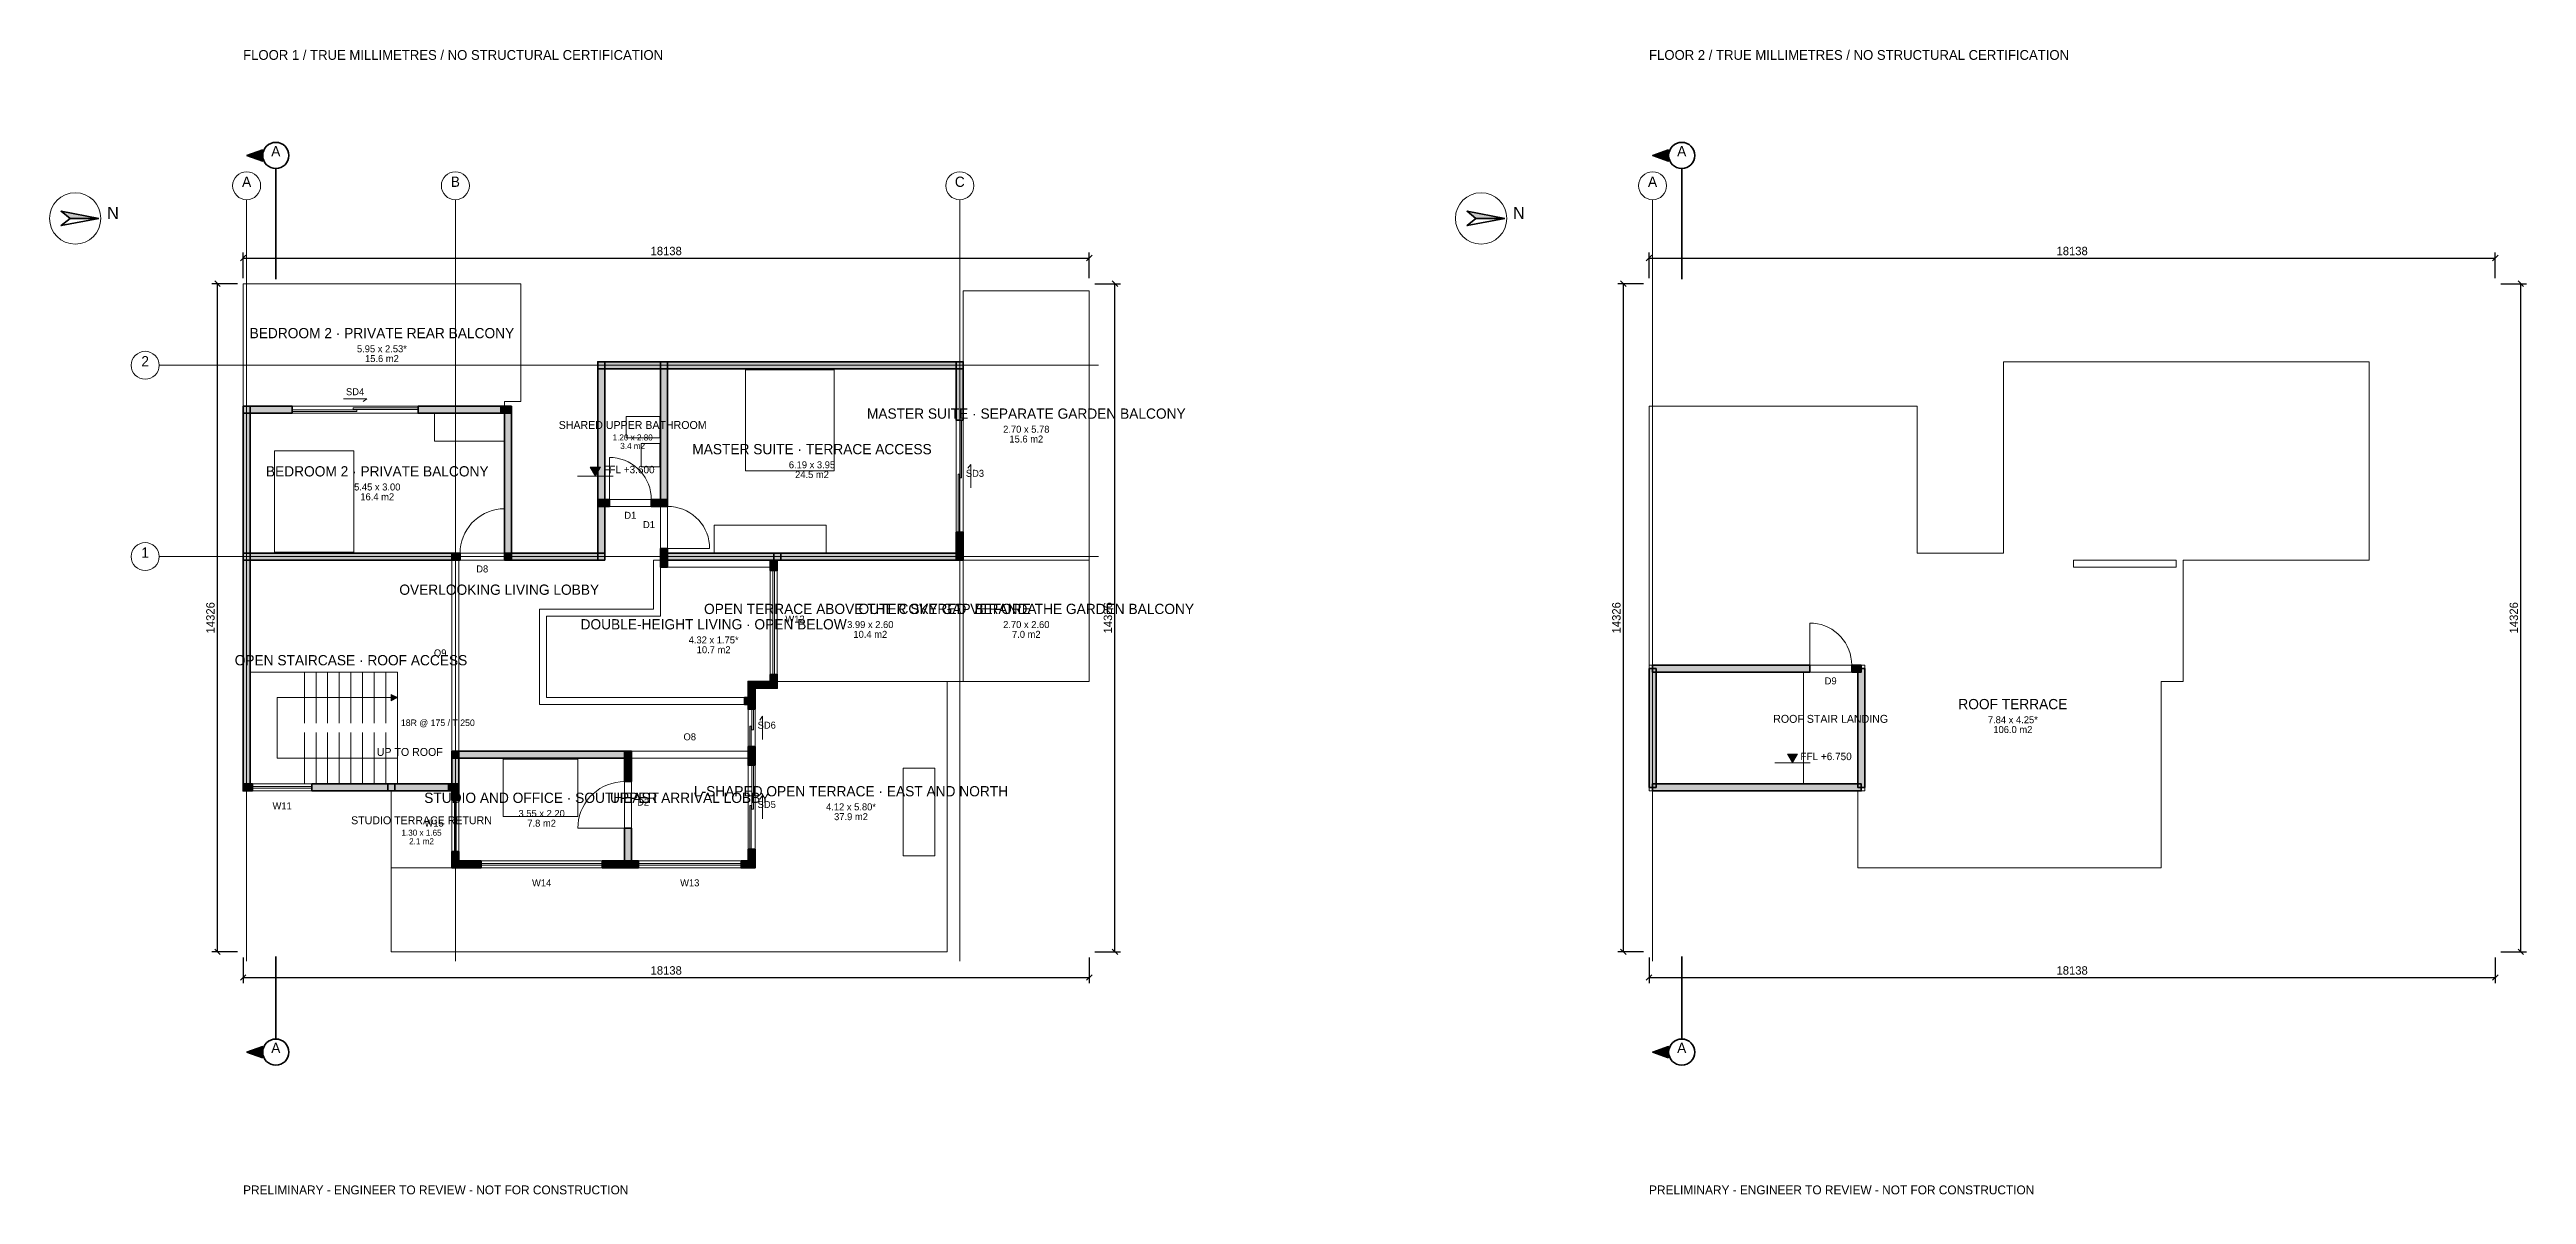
# Model space of a CAD drawing. Header units: millimetres. Extents: x -4150 to 79084, y -5203 to 19347.
# Drawn here: x 25988 to 79084, y -5203 to 19347 of the extents above; entities that cross this region are included whole.
import ezdxf
from ezdxf.enums import TextEntityAlignment as Align

# ---------------------------------------------------------------- set-up
doc = ezdxf.new("R2010")
doc.units = ezdxf.units.MM
for name, color, linetype, lineweight in [('A-ANNO', 7, 'Continuous', 18), ('A-DIMS', 7, 'Continuous', 13), ('A-DOOR', 3, 'Continuous', 18), ('A-FLOR', 8, 'Continuous', 13), ('A-FURN', 8, 'Continuous', 13), ('A-GRID', 8, 'Continuous', 13), ('A-LEVL', 7, 'Continuous', 13), ('A-SECT', 1, 'Continuous', 35), ('A-STAIR', 7, 'Continuous', 18), ('A-TAGS', 1, 'Continuous', 13), ('A-WALL', 7, 'Continuous', 35), ('A-WIND', 4, 'Continuous', 18)]:
    doc.layers.add(name, color=color, linetype=linetype, lineweight=lineweight)
doc.dimstyles.new('FF-ARCH', dxfattribs={"dimtxt": 180, "dimasz": 90, "dimexe": 120, "dimexo": 120, "dimgap": 60, "dimtad": 1, "dimdec": 0, "dimtsz": 60, "dimcen": 2.5, "dimazin": 3, "dimtfac": 1, "dimtmove": 0, "dimatfit": 3})

msp = doc.modelspace()

# ---------------------------------------------------------------- texts
at = {"layer": 'A-ANNO'}
for s, height, p in [('FLOOR 1 / TRUE MILLIMETRES / NO STRUCTURAL CERTIFICATION', 210, (30138, 19126)), ('FLOOR 2 / TRUE MILLIMETRES / NO STRUCTURAL CERTIFICATION', 210, (60276, 19126)), ('PRELIMINARY - ENGINEER TO REVIEW - NOT FOR CONSTRUCTION', 190, (30138, -5200)), ('PRELIMINARY - ENGINEER TO REVIEW - NOT FOR CONSTRUCTION', 190, (60276, -5200))]:
    msp.add_text(s, height=height, dxfattribs=at).set_placement(p)
for s, height, p in [('N', 260, (27348, 15636)), ('N', 260, (57486, 15636)), ('BEDROOM 2 · PRIVATE REAR BALCONY', 220, (33113, 13090)), ('5.95 x 2.53*', 150, (33113, 12810.5)), ('15.6 m2', 150, (33113, 12600.5)), ('SHARED UPPER BATHROOM', 170, (38488, 11160.5)), ('MASTER SUITE · SEPARATE GARDEN BALCONY', 220, (46926, 11365)), ('2.70 x 5.78', 150, (46926, 11085.5)), ('1.20 x 2.80', 130, (38488, 10925.5)), ('3.4 m2', 130, (38488, 10743.5)), ('MASTER SUITE · TERRACE ACCESS', 220, (42332, 10603)), ('15.6 m2', 150, (46926, 10875.5)), ('BEDROOM 2 · PRIVATE BALCONY', 220, (33013, 10127)), ('6.19 x 3.95', 150, (42332, 10323.5)), ('24.5 m2', 150, (42332, 10113.5)), ('5.45 x 3.00', 150, (33013, 9847.5)), ('16.4 m2', 150, (33013, 9637.5)), ('OVERLOOKING LIVING LOBBY', 220, (35627.8, 7589.3)), ('OPEN TERRACE ABOVE THE COVERED VERANDA', 220, (43582, 7177)), ('OUTER SKY GAP BEFORE THE GARDEN BALCONY', 220, (46926, 7177)), ('DOUBLE-HEIGHT LIVING · OPEN BELOW', 220, (40223.9, 6847.3)), ('3.99 x 2.60', 150, (43582, 6897.5)), ('2.70 x 2.60', 150, (46926, 6897.5)), ('4.32 x 1.75*', 150, (40223.9, 6567.8)), ('10.7 m2', 150, (40223.9, 6357.8)), ('10.4 m2', 150, (43582, 6687.5)), ('7.0 m2', 150, (46926, 6687.5)), ('OPEN STAIRCASE · ROOF ACCESS', 220, (32450, 6077)), ('ROOF TERRACE', 220, (68074.1, 5135.8)), ('ROOF STAIR LANDING', 170, (64169, 4859.5)), ('7.84 x 4.25*', 150, (68074.1, 4856.3)), ('106.0 m2', 150, (68074.1, 4646.3)), ('STUDIO AND OFFICE · SOUTHEAST', 220, (36537, 3127)), ('UPPER ARRIVAL LOBBY', 220, (39712, 3127)), ('L-SHAPED OPEN TERRACE · EAST AND NORTH', 220, (43168.3, 3267.9)), ('STUDIO TERRACE RETURN', 170, (33962, 2684.5)), ('3.55 x 2.20', 150, (36537, 2847.5)), ('7.8 m2', 150, (36537, 2637.5)), ('4.12 x 5.80*', 150, (43168.3, 2988.4)), ('37.9 m2', 150, (43168.3, 2778.4)), ('1.30 x 1.65', 130, (33962, 2449.5)), ('2.1 m2', 130, (33962, 2267.5))]:
    msp.add_text(s, height=height, dxfattribs=at).set_placement(p, align=Align.BOTTOM_CENTER)
at = {"layer": 'A-GRID'}
for s, p in [('A', (30213, 16336)), ('B', (34687, 16336)), ('C', (45501, 16336)), ('A', (60351, 16336)), ('2', (28038, 12487)), ('1', (28038, 8385))]:
    msp.add_text(s, height=220, dxfattribs=at).set_placement(p, align=Align.BOTTOM_CENTER)
at = {"layer": 'A-LEVL'}
for s, p in [('FFL +3.600', (37858, 10261)), ('FFL +6.750', (63520, 4110))]:
    msp.add_text(s, height=160, dxfattribs=at).set_placement(p)
at = {"layer": 'A-SECT'}
for p in [(30838, 16991), (60976, 16991), (30838, -2235), (60976, -2235)]:
    msp.add_text('A', height=220, dxfattribs=at).set_placement(p, align=Align.BOTTOM_CENTER)
at = {"layer": 'A-STAIR'}
for s, height, p in [('18R @ 175 / T 250', 140, (34312, 4800)), ('UP TO ROOF', 170, (33710, 4150))]:
    msp.add_text(s, height=height, dxfattribs=at).set_placement(p, align=Align.BOTTOM_CENTER)
at = {"layer": 'A-TAGS'}
for s, p in [('SD4', (32538, 11890)), ('SD3', (45826, 10140)), ('D1', (38438, 9240)), ('D1', (38838, 9040)), ('D8', (35263, 8090)), ('W12', (41968, 7015)), ('O9', (34362, 6290)), ('D9', (64169, 5690)), ('SD6', (41362, 4740)), ('O8', (39712, 4490)), ('W11', (30975, 3010)), ('D2', (38712, 3090)), ('SD5', (41362, 3040)), ('W15', (34232, 2640)), ('W14', (36537, 1360)), ('W13', (39712, 1360))]:
    msp.add_text(s, height=150, dxfattribs=at).set_placement(p, align=Align.BOTTOM_CENTER)

# ---------------------------------------------------------------- dimensions: what is measured, and where the dimension line sits
at = {"layer": 'A-DIMS'}
for base, p1, p2 in [((30138, 14876), (30138, 14326), (48276, 14326)), ((60276, 14876), (60276, 14326), (78414, 14326)), ((30138, -550), (30138, 0), (48276, 0)), ((60276, -550), (60276, 0), (78414, 0))]:
    msp.add_linear_dim(base=base, p1=p1, p2=p2, dimstyle='FF-ARCH', dxfattribs=at).render()
for base, p1, p2 in [((29588, 0), (30138, 0), (30138, 14326)), ((48826, 0), (48276, 0), (48276, 14326)), ((59726, 0), (60276, 0), (60276, 14326)), ((78964, 0), (78414, 0), (78414, 14326))]:
    msp.add_linear_dim(base=base, p1=p1, p2=p2, angle=90, dimstyle='FF-ARCH', dxfattribs=at).render()

# ---------------------------------------------------------------- hatches: boundary and pattern name
at = {"layer": 'A-LEVL'}
for points in [[(37578, 10391), (37798, 10391), (37688, 10201)], [(63240, 4240), (63460, 4240), (63350, 4050)]]:
    msp.add_hatch(color=7, dxfattribs=at).paths.add_polyline_path(points)
at = {"layer": 'A-SECT'}
for points in [[(30558, 17196), (30218, 17076), (30558, 16956)], [(60696, 17196), (60356, 17076), (60696, 16956)], [(30558, -2270), (30218, -2150), (30558, -2030)], [(60696, -2270), (60356, -2150), (60696, -2030)]]:
    msp.add_hatch(color=7, dxfattribs=at).paths.add_polyline_path(points)
at = {"layer": 'A-STAIR'}
msp.add_hatch(color=7, dxfattribs=at).paths.add_polyline_path([(33310, 5380), (33310, 5520), (33450, 5450)])
at = {"layer": 'A-WALL'}
for points in [[(27044, 15726), (26235.5, 15880), (26428, 15726)], [(57182, 15726), (56373.5, 15880), (56566, 15726)], [(37738, 12577), (37738, 12652), (37888, 12652), (37888, 9625), (37888, 9550), (37738, 9550), (37738, 12577)], [(39163, 12652), (39238, 12652), (39238, 12502), (37813, 12502), (37738, 12502), (37738, 12652), (39163, 12652)], [(39088, 12577), (39088, 12652), (39238, 12652), (39238, 9625), (39238, 9550), (39088, 9550), (39088, 12577)], [(45501, 12652), (45576, 12652), (45576, 12502), (39163, 12502), (39088, 12502), (39088, 12652), (45501, 12652)], [(45426, 12652), (45576, 12652), (45576, 11400), (45426, 11400), (45426, 12577), (45426, 12652)], [(30138, 11625), (30138, 11700), (30288, 11700), (30288, 8475), (30288, 8400), (30138, 8400), (30138, 11625)], [(30213, 11550), (30138, 11550), (30138, 11700), (31188, 11700), (31188, 11550), (30213, 11550)], [(35813, 11700), (35813, 11550), (33888, 11550), (33888, 11700), (35738, 11700), (35813, 11700)], [(35813, 11700), (35888, 11700), (35888, 11550), (35738, 11550), (35663, 11550), (35663, 11700), (35813, 11700)], [(35738, 11625), (35738, 11700), (35888, 11700), (35888, 8475), (35888, 8400), (35738, 8400), (35738, 11625)], [(37738, 9625), (37738, 9700), (37888, 9700), (37888, 8475), (37888, 8400), (37738, 8400), (37738, 9625)], [(37813, 9550), (37738, 9550), (37738, 9700), (37988, 9700), (37988, 9550), (37813, 9550)], [(39238, 9700), (39238, 9550), (38888, 9550), (38888, 9700), (39163, 9700), (39238, 9700)], [(39088, 9700), (39238, 9700), (39238, 9550), (39088, 9550), (39088, 9625), (39088, 9700)], [(30138, 8475), (30138, 8550), (30288, 8550), (30288, 3525), (30288, 3450), (30138, 3450), (30138, 8475)], [(34687, 8550), (34762, 8550), (34762, 8400), (30213, 8400), (30138, 8400), (30138, 8550), (34687, 8550)], [(34612, 8550), (34762, 8550), (34762, 8400), (34612, 8400), (34612, 8475), (34612, 8550)], [(34687, 8400), (34612, 8400), (34612, 8550), (34788, 8550), (34788, 8400), (34687, 8400)], [(35888, 8550), (35888, 8400), (35738, 8400), (35738, 8550), (35813, 8550), (35888, 8550)], [(37813, 8550), (37888, 8550), (37888, 8400), (35813, 8400), (35738, 8400), (35738, 8550), (37813, 8550)], [(39238, 8475), (39238, 8400), (39088, 8400), (39088, 8650), (39238, 8650), (39238, 8475)], [(39088, 8475), (39088, 8550), (39238, 8550), (39238, 8325), (39238, 8250), (39088, 8250), (39088, 8475)], [(41588, 8550), (41663, 8550), (41663, 8400), (39163, 8400), (39088, 8400), (39088, 8550), (41588, 8550)], [(45501, 8550), (45576, 8550), (45576, 8400), (41588, 8400), (41513, 8400), (41513, 8550), (45501, 8550)], [(45576, 8475), (45576, 8400), (45426, 8400), (45426, 9000), (45576, 9000), (45576, 8475)], [(41438, 8325), (41438, 8400), (41588, 8400), (41588, 8250), (41588, 8175), (41438, 8175), (41438, 8325)], [(41438, 8325), (41588, 8325), (41588, 8200), (41438, 8200), (41438, 8250), (41438, 8325)], [(41588, 5800), (41588, 5725), (41438, 5725), (41438, 5950), (41588, 5950), (41588, 5800)], [(41438, 5800), (41438, 5875), (41588, 5875), (41588, 5725), (41588, 5650), (41438, 5650), (41438, 5800)], [(60276, 6075), (60426, 6075), (60426, 3525), (60276, 3525), (60276, 6075)], [(60351, 6150), (63719, 6150), (63719, 6000), (60351, 6000), (60351, 6150)], [(64825, 6150), (64825, 6000), (64619, 6000), (64619, 6150), (64825, 6150)], [(64750, 6075), (64900, 6075), (64900, 3525), (64750, 3525), (64750, 6075)], [(41037, 5450), (41112, 5450), (41112, 5300), (40962, 5300), (40887, 5300), (40887, 5450), (41037, 5450)], [(40962, 5725), (40962, 5800), (41112, 5800), (41112, 5450), (41112, 5375), (40962, 5375), (40962, 5725)], [(41112, 5800), (41187, 5800), (41187, 5650), (41037, 5650), (40962, 5650), (40962, 5800), (41112, 5800)], [(40962, 5450), (40962, 5525), (41112, 5525), (41112, 5375), (41112, 5300), (40962, 5300), (40962, 5450)], [(40962, 5450), (41112, 5450), (41112, 5200), (40962, 5200), (40962, 5375), (40962, 5450)], [(41438, 5800), (41513, 5800), (41513, 5650), (41112, 5650), (41037, 5650), (41037, 5800), (41438, 5800)], [(41513, 5800), (41588, 5800), (41588, 5650), (41438, 5650), (41363, 5650), (41363, 5800), (41513, 5800)], [(34612, 4225), (34612, 4300), (34762, 4300), (34762, 3525), (34762, 3450), (34612, 3450), (34612, 4225)], [(34762, 4225), (34762, 4150), (34612, 4150), (34612, 4300), (34762, 4300), (34762, 4225)], [(38387, 4300), (38462, 4300), (38462, 4150), (34687, 4150), (34612, 4150), (34612, 4300), (38387, 4300)], [(38312, 4300), (38462, 4300), (38462, 3650), (38312, 3650), (38312, 4225), (38312, 4300)], [(41112, 4225), (41112, 4150), (40962, 4150), (40962, 4400), (41112, 4400), (41112, 4225)], [(40962, 4300), (41112, 4300), (41112, 4000), (40962, 4000), (40962, 4225), (40962, 4300)], [(30213, 3450), (30138, 3450), (30138, 3600), (30338, 3600), (30338, 3450), (30213, 3450)], [(33387, 3600), (33387, 3450), (31612, 3450), (31612, 3600), (33312, 3600), (33387, 3600)], [(34612, 3600), (34687, 3600), (34687, 3450), (33312, 3450), (33237, 3450), (33237, 3600), (34612, 3600)], [(34687, 3600), (34762, 3600), (34762, 3450), (34612, 3450), (34537, 3450), (34537, 3600), (34687, 3600)], [(34612, 3525), (34612, 3600), (34762, 3600), (34762, 3450), (34762, 3375), (34612, 3375), (34612, 3525)], [(34612, 3525), (34762, 3525), (34762, 3250), (34612, 3250), (34612, 3450), (34612, 3525)], [(60351, 3450), (60351, 3600), (64825, 3600), (64825, 3450), (60351, 3450)], [(34762, 1875), (34762, 1800), (34612, 1800), (34612, 2150), (34762, 2150), (34762, 1875)], [(38462, 1875), (38462, 1800), (38312, 1800), (38312, 2650), (38462, 2650), (38462, 1875)], [(41112, 1875), (41112, 1800), (40962, 1800), (40962, 2200), (41112, 2200), (41112, 1875)], [(34687, 1800), (34612, 1800), (34612, 1950), (35237, 1950), (35237, 1800), (34687, 1800)], [(38462, 1950), (38462, 1800), (37837, 1800), (37837, 1950), (38387, 1950), (38462, 1950)], [(38387, 1800), (38312, 1800), (38312, 1950), (38612, 1950), (38612, 1800), (38387, 1800)], [(41112, 1950), (41112, 1800), (40812, 1800), (40812, 1950), (41037, 1950), (41112, 1950)]]:
    msp.add_hatch(color=7, dxfattribs=at).paths.add_polyline_path(points)

# ---------------------------------------------------------------- linework, layer by layer
at = {"layer": 'A-ANNO'}
for centre in [(26538, 15726), (56676, 15726)]:
    msp.add_circle(centre, 550, dxfattribs=at)
at = {"layer": 'A-DOOR'}
for p, q in [((32288, 11860), (32788, 11860)), ((32788, 11860), (32708, 11800)), ((37988, 9700), (37988, 10600)), ((45736, 10450), (45676, 10370)), ((45736, 9950), (45736, 10450)), ((35738, 8550), (35738, 9500)), ((39238, 8650), (40138, 8650)), ((34612, 4300), (34612, 8400)), ((34762, 4300), (34762, 8400)), ((63719, 6150), (63719, 7050)), ((41272, 5050), (41212, 4970)), ((41272, 4550), (41272, 5050)), ((38312, 4300), (41112, 4300)), ((38312, 4150), (41112, 4150)), ((41272, 3350), (41212, 3270)), ((41272, 2850), (41272, 3350)), ((38312, 2650), (37312, 2650))]:
    msp.add_line(p, q, dxfattribs=at)
for points in [[(31188, 11619), (32578, 11619), (32578, 11587), (31188, 11587)], [(32498, 11663), (33888, 11663), (33888, 11631), (32498, 11631)], [(45539, 10160), (45539, 11400), (45507, 11400), (45507, 10160)], [(45495, 9000), (45495, 10240), (45463, 10240), (45463, 9000)], [(41031, 4400), (41031, 4840), (40999, 4840), (40999, 4400)], [(41075, 4760), (41075, 5200), (41043, 5200), (41043, 4760)], [(41075, 3060), (41075, 4000), (41043, 4000), (41043, 3060)], [(41031, 2200), (41031, 3140), (40999, 3140), (40999, 2200)]]:
    msp.add_lwpolyline(points, close=True, dxfattribs=at)
for points in [[(38888, 9700), (38884.2, 9783), (38872.7, 9865.4), (38853.6, 9946.3), (38827.2, 10025.1), (38793.6, 10101.2), (38753.2, 10173.8), (38706.2, 10242.4), (38653.1, 10306.3), (38594.3, 10365.1), (38530.4, 10418.2), (38461.8, 10465.2), (38389.2, 10505.6), (38313.1, 10539.2), (38234.3, 10565.6), (38153.4, 10584.7), (38071, 10596.2), (37988, 10600)], [(34788, 8550), (34792.1, 8637.7), (34804.2, 8724.6), (34824.3, 8810), (34852.2, 8893.2), (34887.6, 8973.5), (34930.3, 9050.1), (34979.9, 9122.5), (35035.9, 9190), (35098, 9252.1), (35165.5, 9308.1), (35237.9, 9357.7), (35314.5, 9400.4), (35394.8, 9435.8), (35478, 9463.7), (35563.4, 9483.8), (35650.3, 9495.9), (35738, 9500)], [(39238, 9550), (39321, 9546.2), (39403.4, 9534.7), (39484.3, 9515.6), (39563.1, 9489.2), (39639.2, 9455.6), (39711.8, 9415.2), (39780.4, 9368.2), (39844.3, 9315.1), (39903.1, 9256.3), (39956.2, 9192.4), (40003.2, 9123.8), (40043.6, 9051.2), (40077.2, 8975.1), (40103.6, 8896.3), (40122.7, 8815.4), (40134.2, 8733), (40138, 8650)], [(64619, 6150), (64615.2, 6233), (64603.7, 6315.4), (64584.6, 6396.3), (64558.2, 6475.1), (64524.6, 6551.2), (64484.2, 6623.8), (64437.2, 6692.4), (64384.1, 6756.3), (64325.3, 6815.1), (64261.4, 6868.2), (64192.8, 6915.2), (64120.2, 6955.6), (64044.1, 6989.2), (63965.3, 7015.6), (63884.4, 7034.7), (63802, 7046.2), (63719, 7050)], [(38312, 3650), (38219.7, 3645.7), (38128.3, 3633), (38038.3, 3611.8), (37950.8, 3582.5), (37866.3, 3545.2), (37785.6, 3500.2), (37709.4, 3448), (37638.3, 3389), (37573, 3323.7), (37514, 3252.6), (37461.8, 3176.4), (37416.8, 3095.7), (37379.5, 3011.2), (37350.2, 2923.7), (37329, 2833.7), (37316.3, 2742.3), (37312, 2650)]]:
    msp.add_lwpolyline(points, dxfattribs=at)
at = {"layer": 'A-FLOR'}
for points in [[(30138, 11700), (35738, 11700), (35738, 11800), (36088, 11800), (36088, 14326), (30138, 14326)], [(30138, 3450), (30138, 3600), (30138, 8400), (30138, 8475), (30138, 8550), (30138, 11550), (30138, 11625), (30138, 11700), (30138, 14326), (36088, 14326), (36088, 11800), (35738, 11800), (35738, 11700), (35813, 11700), (35888, 11700), (35888, 11550), (35888, 8550), (37738, 8550), (37738, 9550), (37738, 9625), (37738, 9700), (37738, 12502), (37738, 12577), (37738, 12652), (37888, 12652), (39088, 12652), (39163, 12652), (39238, 12652), (45426, 12652), (45501, 12652), (45576, 12652), (45576, 14176), (48276, 14176), (48276, 8400), (45576, 8400), (45576, 5800), (45228, 5800), (45228, 0), (33312, 0), (33312, 1800), (33312, 3450), (33237, 3450), (30288, 3450), (30213, 3450), (30138, 3450)], [(45576, 8400), (48276, 8400), (48276, 14176), (45576, 14176)], [(37888, 9700), (39088, 9700), (39088, 12502), (37888, 12502)], [(39238, 8550), (45426, 8550), (45426, 12502), (39238, 12502)], [(60276, 8550), (60276, 11550), (60276, 11625), (60276, 11700), (65876, 11700), (65951, 11700), (66026, 11700), (66026, 11550), (66026, 8550), (67876, 8550), (67876, 9550), (67876, 9625), (67876, 9700), (67876, 12502), (67876, 12577), (67876, 12652), (68026, 12652), (69226, 12652), (69301, 12652), (69376, 12652), (75564, 12652), (75639, 12652), (75714, 12652), (75714, 8400), (71726, 8400), (71726, 5800), (71250, 5800), (71250, 1800), (64750, 1800), (64750, 3450), (64900, 3450), (64900, 6150), (60276, 6150), (60276, 8400), (60276, 8475)], [(60276, 8550), (60276, 11550), (60276, 11625), (60276, 11700), (65876, 11700), (65951, 11700), (66026, 11700), (66026, 11550), (66026, 8550), (67876, 8550), (67876, 9550), (67876, 9625), (67876, 9700), (67876, 12502), (67876, 12577), (67876, 12652), (68026, 12652), (69226, 12652), (69301, 12652), (69376, 12652), (75564, 12652), (75639, 12652), (75714, 12652), (75714, 8400), (71726, 8400), (71726, 5800), (71250, 5800), (71250, 1800), (64750, 1800), (64750, 3450), (63450, 3450), (63375, 3450), (60426, 3450), (60351, 3450), (60276, 3450), (60276, 3600), (60276, 8400), (60276, 8475), (60276, 8550)], [(30288, 8550), (35738, 8550), (35738, 11550), (30288, 11550)], [(34762, 4300), (40962, 4300), (40962, 5300), (36488, 5300), (36488, 7350), (38938, 7350), (38938, 8400), (39088, 8400), (39088, 9550), (37888, 9550), (37888, 8400), (34762, 8400)], [(30288, 3600), (34612, 3600), (34612, 8400), (30288, 8400)], [(39238, 8400), (39238, 8325), (39238, 8250), (39088, 8250), (39088, 7200), (36638, 7200), (36638, 5450), (40962, 5450), (40962, 5800), (41438, 5800), (41438, 8250), (41438, 8325), (41438, 8400), (39238, 8400)], [(36638, 5450), (40962, 5450), (40962, 5800), (41438, 5800), (41438, 8250), (39088, 8250), (39088, 7200), (36638, 7200)], [(41588, 5800), (45576, 5800), (45576, 8400), (41588, 8400)], [(45576, 5800), (48276, 5800), (48276, 8400), (45576, 8400)], [(71576, 8325), (71576, 8400), (69376, 8400), (69376, 8325), (69376, 8250), (71576, 8250), (71576, 8325)], [(30288, 6000), (30288, 3600), (33450, 3600), (33450, 6000), (30288, 6000)], [(60426, 6000), (60426, 3600), (63588, 3600), (63588, 6000), (60426, 6000)], [(64750, 6000), (63588, 6000), (63588, 3600), (64750, 3600)], [(33312, 0), (45228, 0), (45228, 5800), (41112, 5800), (41112, 1800), (33312, 1800)], [(34762, 1950), (38312, 1950), (38312, 4150), (34762, 4150)], [(38462, 1950), (40962, 1950), (40962, 4150), (38462, 4150)], [(33312, 1800), (34612, 1800), (34612, 3450), (33312, 3450)]]:
    msp.add_lwpolyline(points, close=True, dxfattribs=at)
for points in [[(35738, 11700.1), (35738, 11800), (36088, 11800), (36088, 14326), (30138, 14326), (30138, 11700.1)], [(45576.1, 8400), (48276, 8400), (48276, 14176), (45576, 14176), (45576, 12652.1)], [(60276, 8475), (60276, 8550), (60276, 11550), (60276, 11625), (60276, 11700), (65876, 11700), (65951, 11700), (66026, 11700), (66026, 11550), (66026, 8550), (67876, 8550), (67876, 9550), (67876, 9625), (67876, 9700), (67876, 12502), (67876, 12577), (67876, 12652), (68026, 12652), (69226, 12652), (69301, 12652), (69376, 12652), (75564, 12652), (75639, 12652), (75714, 12652), (75714, 8400), (71726, 8400), (71726, 5800), (71250, 5800), (71250, 1800), (64750, 1800), (64750, 3449)], [(39088, 8249.9), (39088, 7200), (36638, 7200), (36638, 5450)], [(41437.9, 8250), (39238.1, 8250)], [(45228.1, 5800), (45576, 5800), (45576, 8399.9)], [(60276, 6151), (60276, 8400), (60276, 8475)], [(71576, 8250), (71576, 8325), (71576, 8400), (69376, 8400), (69376, 8325), (69376, 8250), (71576, 8250)], [(33450, 6000), (30288, 6000)], [(33312, 0), (45228, 0), (45228, 5799.9)], [(36638, 5450), (40886.9, 5450)], [(33312, 3449.9), (33312, 1800.1)], [(33312, 1799.9), (33312, 0)]]:
    msp.add_lwpolyline(points, dxfattribs=at)
at = {"layer": 'A-FURN'}
for points in [[(42806, 10312), (42806, 12482), (40906, 12482), (40906, 10312)], [(35738, 10950), (35738, 11550), (34238, 11550), (34238, 10950)], [(39068, 11020), (39068, 11480), (38348, 11480), (38348, 11020)], [(32508, 8570), (32508, 10740), (30808, 10740), (30808, 8570)], [(39068, 10400), (39068, 10900), (38668, 10900), (38668, 10400)], [(42638, 8550), (42638, 9150), (40238, 9150), (40238, 8550)], [(37312, 2900), (37312, 4130), (35712, 4130), (35712, 2900)], [(44288, 2060), (44963, 2060), (44963, 3940), (44288, 3940)]]:
    msp.add_lwpolyline(points, close=True, dxfattribs=at)
at = {"layer": 'A-GRID'}
for p, q in [((30213, -200), (30213, 16126)), ((34687, -200), (34687, 16126)), ((45501, -200), (45501, 16126)), ((60351, -200), (60351, 16126)), ((28338, 12577), (48476, 12577)), ((28338, 8475), (48476, 8475))]:
    msp.add_line(p, q, dxfattribs=at)
for centre in [(30213, 16426), (34687, 16426), (45501, 16426), (60351, 16426), (28038, 12577), (28038, 8475)]:
    msp.add_circle(centre, 300, dxfattribs=at)
at = {"layer": 'A-LEVL'}
for p, q in [((37308, 10201), (38068, 10201)), ((62970, 4050), (63730, 4050))]:
    msp.add_line(p, q, dxfattribs=at)
for points in [[(37578, 10391), (37798, 10391), (37688, 10201)], [(63240, 4240), (63460, 4240), (63350, 4050)]]:
    msp.add_lwpolyline(points, close=True, dxfattribs=at)
at = {"layer": 'A-SECT'}
for p, q in [((30838, 16496), (30838, 16796)), ((30838, 14426), (30838, 16496)), ((60976, 16496), (60976, 16796)), ((60976, 14426), (60976, 16496)), ((30838, -100), (30838, -1570)), ((60976, -100), (60976, -1570)), ((30838, -1570), (30838, -1870)), ((60976, -1570), (60976, -1870))]:
    msp.add_line(p, q, dxfattribs=at)
for points in [[(30558, 17196), (30218, 17076), (30558, 16956)], [(60696, 17196), (60356, 17076), (60696, 16956)], [(30558, -2270), (30218, -2150), (30558, -2030)], [(60696, -2270), (60356, -2150), (60696, -2030)]]:
    msp.add_lwpolyline(points, close=True, dxfattribs=at)
for centre in [(30838, 17076), (60976, 17076), (30838, -2150), (60976, -2150)]:
    msp.add_circle(centre, 280, dxfattribs=at)
at = {"layer": 'A-STAIR'}
for p, q in [((31450, 4900), (31450, 6000)), ((31700, 4900), (31700, 6000)), ((31950, 4900), (31950, 6000)), ((32200, 4900), (32200, 6000)), ((32450, 4900), (32450, 6000)), ((32700, 4900), (32700, 6000)), ((32950, 4900), (32950, 6000)), ((33200, 4900), (33200, 6000)), ((33450, 4900), (33450, 6000)), ((31450, 3600), (31450, 4700)), ((31700, 3600), (31700, 4700)), ((31950, 3600), (31950, 4700)), ((32200, 3600), (32200, 4700)), ((32450, 3600), (32450, 4700)), ((32700, 3600), (32700, 4700)), ((32950, 3600), (32950, 4700)), ((33200, 3600), (33200, 4700)), ((33450, 3600), (33450, 4700))]:
    msp.add_line(p, q, dxfattribs=at)
msp.add_lwpolyline([(33450, 4150), (30869, 4150), (30869, 5450), (33450, 5450)], dxfattribs=at)
msp.add_lwpolyline([(33310, 5380), (33310, 5520), (33450, 5450)], close=True, dxfattribs=at)
at = {"layer": 'A-WALL'}
for points in [[(27044, 15726), (26235.5, 15880), (26428, 15726)], [(27044, 15726), (26235.5, 15572), (26428, 15726)], [(57182, 15726), (56373.5, 15880), (56566, 15726)], [(57182, 15726), (56373.5, 15572), (56566, 15726)], [(37738, 12577), (37738, 12652), (37888, 12652), (37888, 9625), (37888, 9550), (37738, 9550), (37738, 12577)], [(39163, 12652), (39238, 12652), (39238, 12502), (37813, 12502), (37738, 12502), (37738, 12652), (39163, 12652)], [(39088, 12577), (39088, 12652), (39238, 12652), (39238, 9625), (39238, 9550), (39088, 9550), (39088, 12577)], [(45501, 12652), (45576, 12652), (45576, 12502), (39163, 12502), (39088, 12502), (39088, 12652), (45501, 12652)], [(45426, 12652), (45576, 12652), (45576, 11400), (45426, 11400), (45426, 12577), (45426, 12652)], [(30138, 11625), (30138, 11700), (30288, 11700), (30288, 8475), (30288, 8400), (30138, 8400), (30138, 11625)], [(30213, 11550), (30138, 11550), (30138, 11700), (31188, 11700), (31188, 11550), (30213, 11550)], [(35813, 11700), (35813, 11550), (33888, 11550), (33888, 11700), (35738, 11700), (35813, 11700)], [(35813, 11700), (35888, 11700), (35888, 11550), (35738, 11550), (35663, 11550), (35663, 11700), (35813, 11700)], [(35738, 11625), (35738, 11700), (35888, 11700), (35888, 8475), (35888, 8400), (35738, 8400), (35738, 11625)], [(37738, 9625), (37738, 9700), (37888, 9700), (37888, 8475), (37888, 8400), (37738, 8400), (37738, 9625)], [(37813, 9550), (37738, 9550), (37738, 9700), (37988, 9700), (37988, 9550), (37813, 9550)], [(39238, 9700), (39238, 9550), (38888, 9550), (38888, 9700), (39163, 9700), (39238, 9700)], [(39088, 9700), (39238, 9700), (39238, 9550), (39088, 9550), (39088, 9625), (39088, 9700)], [(30138, 8475), (30138, 8550), (30288, 8550), (30288, 3525), (30288, 3450), (30138, 3450), (30138, 8475)], [(34687, 8550), (34762, 8550), (34762, 8400), (30213, 8400), (30138, 8400), (30138, 8550), (34687, 8550)], [(34612, 8550), (34762, 8550), (34762, 8400), (34612, 8400), (34612, 8475), (34612, 8550)], [(34687, 8400), (34612, 8400), (34612, 8550), (34788, 8550), (34788, 8400), (34687, 8400)], [(35888, 8550), (35888, 8400), (35738, 8400), (35738, 8550), (35813, 8550), (35888, 8550)], [(37813, 8550), (37888, 8550), (37888, 8400), (35813, 8400), (35738, 8400), (35738, 8550), (37813, 8550)], [(39238, 8475), (39238, 8400), (39088, 8400), (39088, 8650), (39238, 8650), (39238, 8475)], [(39088, 8475), (39088, 8550), (39238, 8550), (39238, 8325), (39238, 8250), (39088, 8250), (39088, 8475)], [(41588, 8550), (41663, 8550), (41663, 8400), (39163, 8400), (39088, 8400), (39088, 8550), (41588, 8550)], [(45501, 8550), (45576, 8550), (45576, 8400), (41588, 8400), (41513, 8400), (41513, 8550), (45501, 8550)], [(45576, 8475), (45576, 8400), (45426, 8400), (45426, 9000), (45576, 9000), (45576, 8475)], [(41438, 8325), (41438, 8400), (41588, 8400), (41588, 8250), (41588, 8175), (41438, 8175), (41438, 8325)], [(41438, 8325), (41588, 8325), (41588, 8200), (41438, 8200), (41438, 8250), (41438, 8325)], [(41588, 5800), (41588, 5725), (41438, 5725), (41438, 5950), (41588, 5950), (41588, 5800)], [(41438, 5800), (41438, 5875), (41588, 5875), (41588, 5725), (41588, 5650), (41438, 5650), (41438, 5800)], [(60276, 6075), (60426, 6075), (60426, 3525), (60276, 3525), (60276, 6075)], [(60351, 6150), (63719, 6150), (63719, 6000), (60351, 6000), (60351, 6150)], [(64825, 6150), (64825, 6000), (64619, 6000), (64619, 6150), (64825, 6150)], [(64750, 6075), (64900, 6075), (64900, 3525), (64750, 3525), (64750, 6075)], [(41037, 5450), (41112, 5450), (41112, 5300), (40962, 5300), (40887, 5300), (40887, 5450), (41037, 5450)], [(40962, 5725), (40962, 5800), (41112, 5800), (41112, 5450), (41112, 5375), (40962, 5375), (40962, 5725)], [(41112, 5800), (41187, 5800), (41187, 5650), (41037, 5650), (40962, 5650), (40962, 5800), (41112, 5800)], [(40962, 5450), (40962, 5525), (41112, 5525), (41112, 5375), (41112, 5300), (40962, 5300), (40962, 5450)], [(40962, 5450), (41112, 5450), (41112, 5200), (40962, 5200), (40962, 5375), (40962, 5450)], [(41438, 5800), (41513, 5800), (41513, 5650), (41112, 5650), (41037, 5650), (41037, 5800), (41438, 5800)], [(41513, 5800), (41588, 5800), (41588, 5650), (41438, 5650), (41363, 5650), (41363, 5800), (41513, 5800)], [(34612, 4225), (34612, 4300), (34762, 4300), (34762, 3525), (34762, 3450), (34612, 3450), (34612, 4225)], [(34762, 4225), (34762, 4150), (34612, 4150), (34612, 4300), (34762, 4300), (34762, 4225)], [(38387, 4300), (38462, 4300), (38462, 4150), (34687, 4150), (34612, 4150), (34612, 4300), (38387, 4300)], [(38312, 4300), (38462, 4300), (38462, 3650), (38312, 3650), (38312, 4225), (38312, 4300)], [(41112, 4225), (41112, 4150), (40962, 4150), (40962, 4400), (41112, 4400), (41112, 4225)], [(40962, 4300), (41112, 4300), (41112, 4000), (40962, 4000), (40962, 4225), (40962, 4300)], [(30213, 3450), (30138, 3450), (30138, 3600), (30338, 3600), (30338, 3450), (30213, 3450)], [(33387, 3600), (33387, 3450), (31612, 3450), (31612, 3600), (33312, 3600), (33387, 3600)], [(34612, 3600), (34687, 3600), (34687, 3450), (33312, 3450), (33237, 3450), (33237, 3600), (34612, 3600)], [(34687, 3600), (34762, 3600), (34762, 3450), (34612, 3450), (34537, 3450), (34537, 3600), (34687, 3600)], [(34612, 3525), (34612, 3600), (34762, 3600), (34762, 3450), (34762, 3375), (34612, 3375), (34612, 3525)], [(34612, 3525), (34762, 3525), (34762, 3250), (34612, 3250), (34612, 3450), (34612, 3525)], [(60351, 3450), (60351, 3600), (64825, 3600), (64825, 3450), (60351, 3450)], [(34762, 1875), (34762, 1800), (34612, 1800), (34612, 2150), (34762, 2150), (34762, 1875)], [(38462, 1875), (38462, 1800), (38312, 1800), (38312, 2650), (38462, 2650), (38462, 1875)], [(41112, 1875), (41112, 1800), (40962, 1800), (40962, 2200), (41112, 2200), (41112, 1875)], [(34687, 1800), (34612, 1800), (34612, 1950), (35237, 1950), (35237, 1800), (34687, 1800)], [(38462, 1950), (38462, 1800), (37837, 1800), (37837, 1950), (38387, 1950), (38462, 1950)], [(38387, 1800), (38312, 1800), (38312, 1950), (38612, 1950), (38612, 1800), (38387, 1800)], [(41112, 1950), (41112, 1800), (40812, 1800), (40812, 1950), (41037, 1950), (41112, 1950)]]:
    msp.add_lwpolyline(points, close=True, dxfattribs=at)
at = {"layer": 'A-WIND'}
for p, q in [((41438, 5950), (41438, 8200)), ((41588, 8200), (41438, 8200)), ((41495, 5950), (41495, 8200)), ((41531, 5950), (41531, 8200)), ((41588, 5950), (41588, 8200)), ((41588, 5950), (41438, 5950)), ((30338, 3600), (31612, 3600)), ((30338, 3450), (30338, 3600)), ((30338, 3543), (31612, 3543)), ((30338, 3507), (31612, 3507)), ((30338, 3450), (31612, 3450)), ((31612, 3450), (31612, 3600)), ((34612, 2150), (34612, 3250)), ((34612, 3250), (34762, 3250)), ((34669, 2150), (34669, 3250)), ((34705, 2150), (34705, 3250)), ((34762, 2150), (34762, 3250)), ((34612, 2150), (34762, 2150)), ((35237, 1950), (37837, 1950)), ((35237, 1800), (35237, 1950)), ((35237, 1893), (37837, 1893)), ((35237, 1857), (37837, 1857)), ((35237, 1800), (37837, 1800)), ((37837, 1800), (37837, 1950)), ((38612, 1950), (40812, 1950)), ((38612, 1800), (38612, 1950)), ((38612, 1893), (40812, 1893)), ((38612, 1857), (40812, 1857)), ((38612, 1800), (40812, 1800)), ((40812, 1800), (40812, 1950))]:
    msp.add_line(p, q, dxfattribs=at)

msp.set_redraw_order([(e.dxf.handle, doc.entitydb.next_handle()) for e in msp.query("TEXT MTEXT ATTDEF DIMENSION ARC_DIMENSION")])  # texts and dimensions are drawn at this point

doc.saveas('drawing.dxf')
